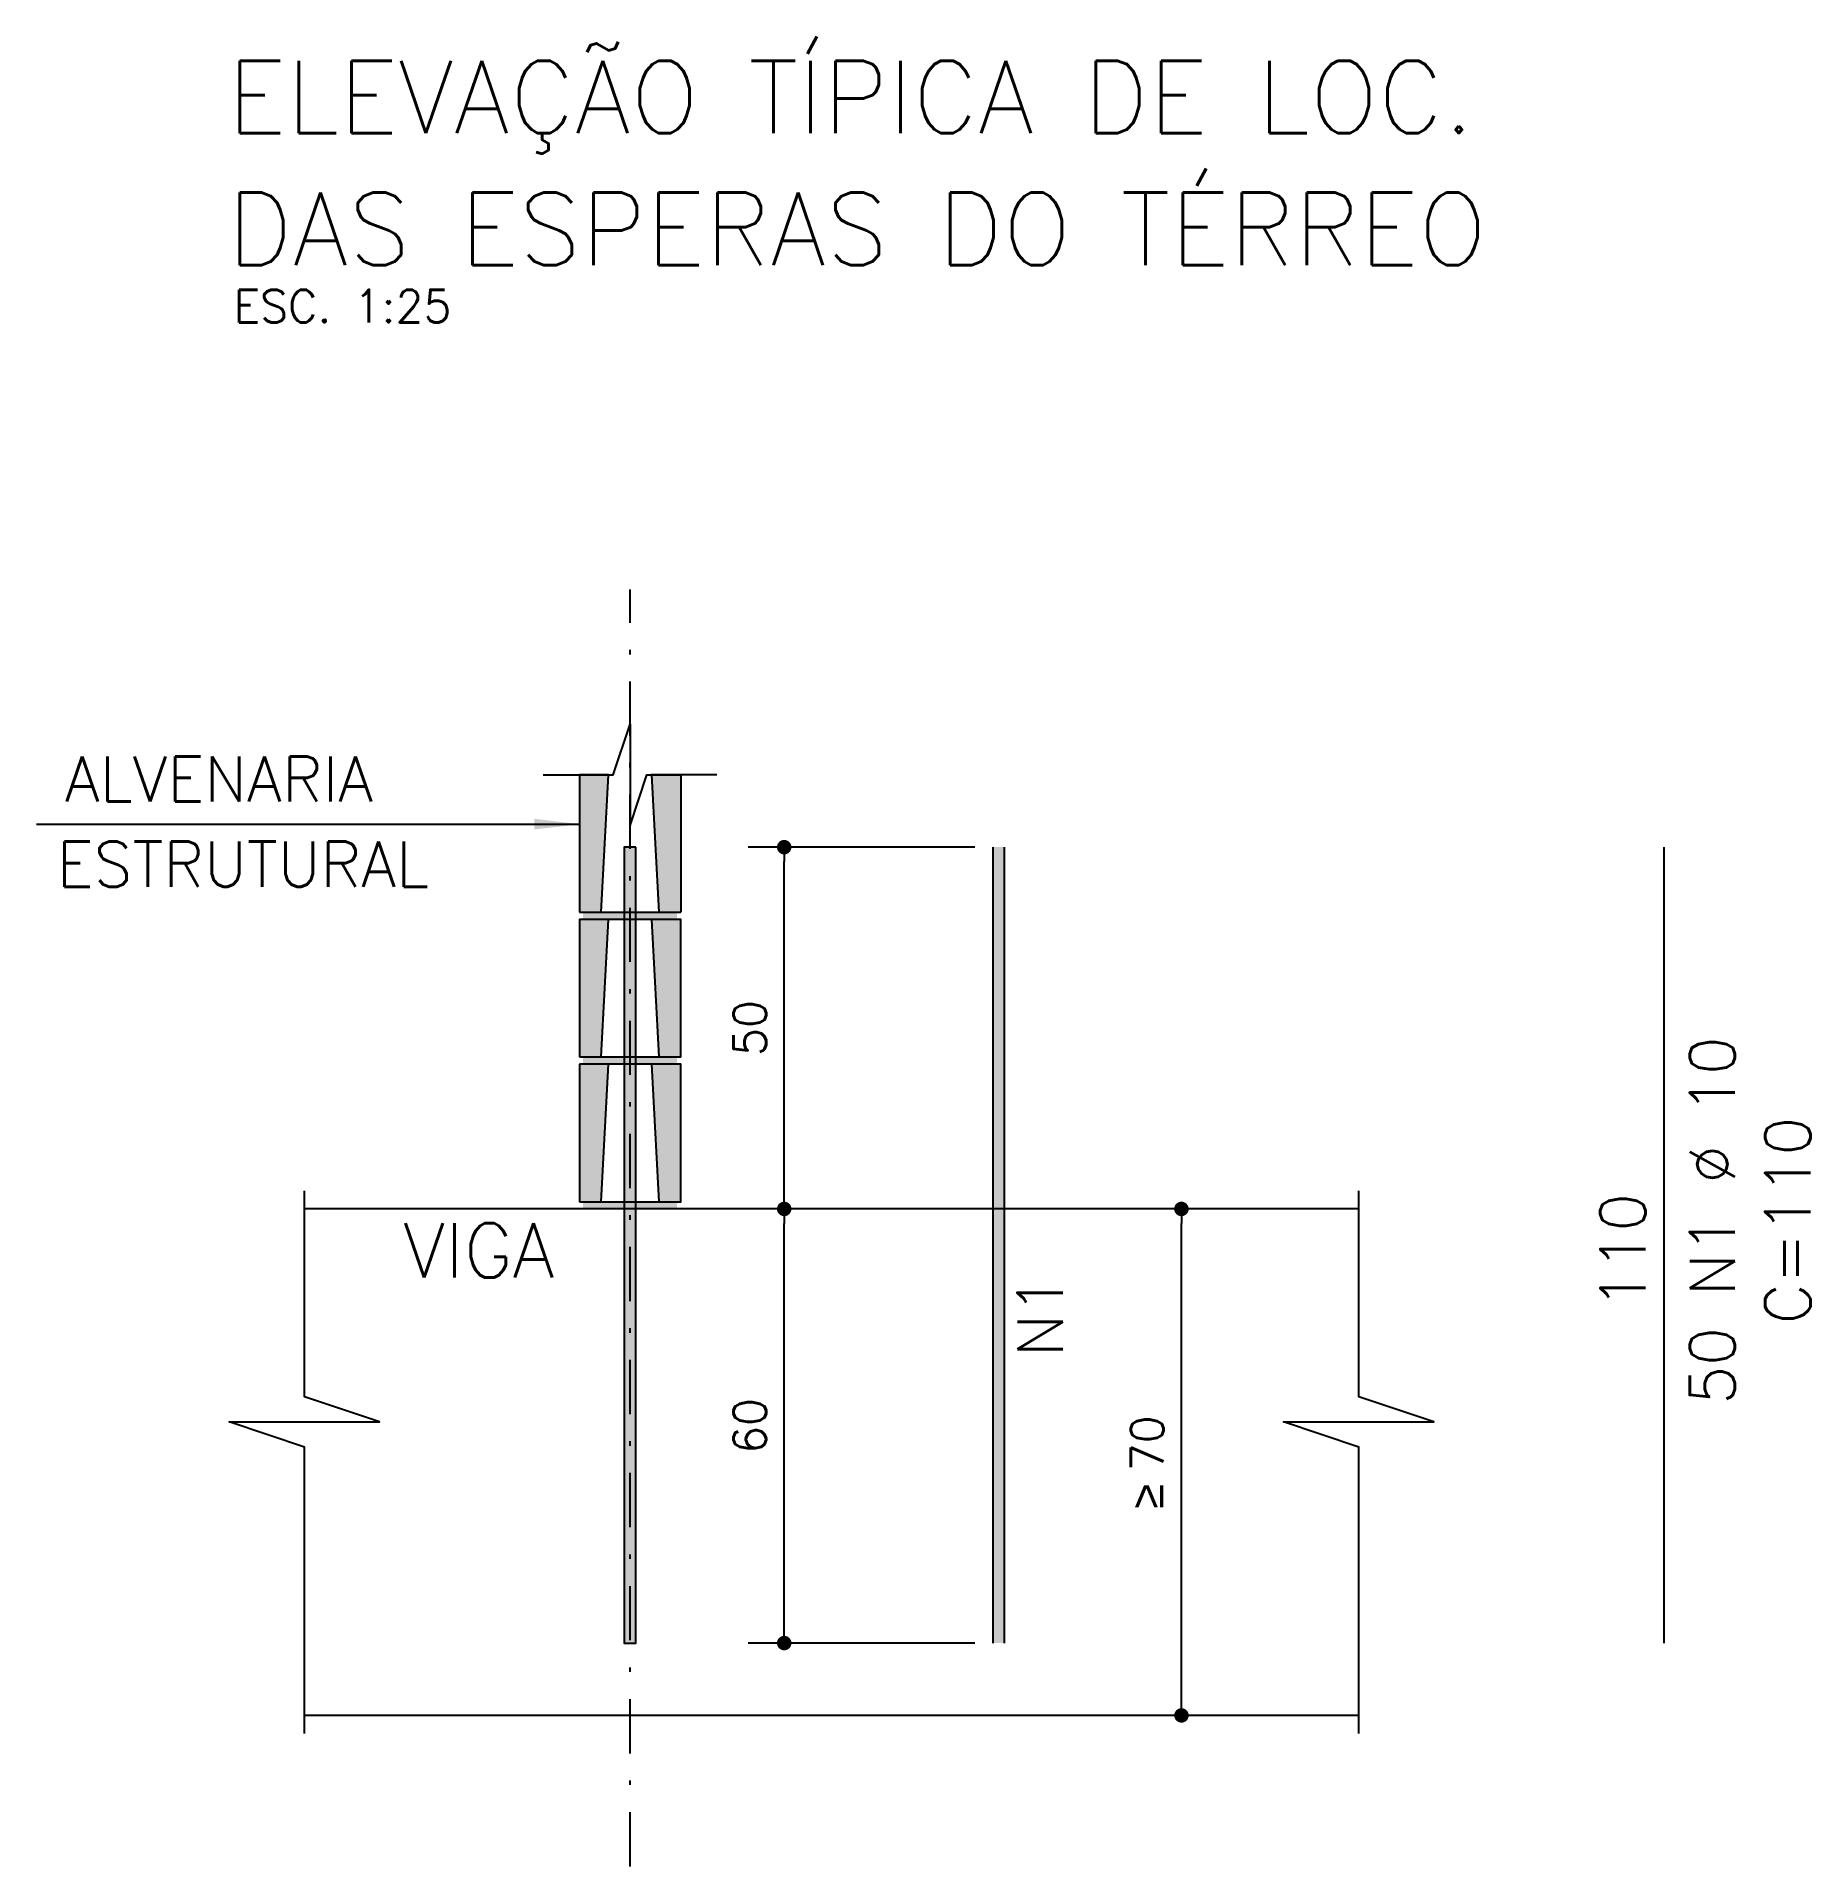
# Model space of a CAD drawing. Extents: x 26375 to 47400, y -1187 to 1911.
# Drawn here: x 45769 to 46259, y -1144 to -638 of the extents above; entities that cross this region are included whole.
import ezdxf

# ---------------------------------------------------------------- set-up
doc = ezdxf.new("R2010")
doc.units = 0
doc.header["$LTSCALE"] = 25
doc.linetypes.add('ESTILO_TQS_0003', pattern=[1.25, 0.6, -0.3, 0.05, -0.3])
for name, color, linetype in [('COTA', 1, 'Continuous'), ('H1', 251, 'Continuous'), ('H3', 253, 'Continuous'), ('H7', 1, 'Continuous'), ('LINHA_FINA', 1, 'Continuous'), ('PENA_01', 1, 'Continuous'), ('PENA_02', 2, 'Continuous'), ('PENA_06', 6, 'Continuous'), ('Pena_1', 1, 'Continuous'), ('PENA_19', 240, 'Continuous'), ('PENA_2', 2, 'Continuous'), ('Pena_3', 3, 'Continuous'), ('Pena_4', 4, 'Continuous'), ('PENA_5', 5, 'Continuous'), ('TEXTO', 3, 'Continuous')]:
    doc.layers.add(name, color=color, linetype=linetype)
doc.styles.add('COTA', font='romans.shx')
doc.styles.get("Standard").update_dxf_attribs({"font": 'romans.shx'})
doc.styles.add('TEXTO1', font='romans.shx', dxfattribs={"height": 9})
doc.styles.add('TEXTO2', font='romans.shx', dxfattribs={"height": 12.5})
doc.styles.add('Texto3', font='romans.shx', dxfattribs={"height": 20})
doc.dimstyles.new('forma', dxfattribs={"dimtxt": 1.8, "dimasz": 0.8, "dimexe": 2, "dimexo": 1, "dimgap": 1, "dimtad": 1, "dimdec": 1, "dimzin": 9, "dimtxsty": 'COTA', "dimblk1": 'DOT', "dimblk2": 'DOT', "dimsah": 1, "dimcen": 0, "dimdle": 1, "dimclrd": 256, "dimclre": 256, "dimclrt": 2, "dimadec": 0, "dimazin": 0, "dimtfac": 1, "dimtdec": 0, "dimtmove": 0, "dimatfit": 3, "dimfxl": 1, "dimtolj": 1, "dimtzin": 0, "dimarcsym": 0})

msp = doc.modelspace()

# ---------------------------------------------------------------- texts
at = {"layer": 'PENA_02', "linetype": 'Continuous'}
msp.add_text('VIGA', height=15, dxfattribs=at).set_placement((45870.16, -980.83))
at = {"layer": 'TEXTO', "color": 4, "style": 'Texto3'}
for s, p in [('ELEVAÇÃO TÍPICA DE LOC. ', (45821.56, -664.47)), ('DAS ESPERAS DO TÉRREO', (45821.56, -700.94))]:
    msp.add_text(s, height=20, dxfattribs=at).set_placement(p)
at = {"layer": 'TEXTO', "color": 2, "style": 'TEXTO1'}
msp.add_text('ESC. 1:25', height=9, dxfattribs=at).set_placement((45823.26, -716.8))
at = {"layer": 'TEXTO', "color": 3, "style": 'TEXTO2'}
for s, p in [('ALVENARIA', (45776.61, -849.25)), ('ESTRUTURAL', (45774.4, -872.8))]:
    msp.add_text(s, height=12.5, dxfattribs=at).set_placement(p)
at = {"layer": 'TEXTO', "color": 3, "insert": (46242.34, -965.04), "char_height": 12.5, "width": 180.3571, "attachment_point": 5, "rotation": 90, "style": 'TEXTO2'}
msp.add_mtext('\\A1;50 N1 %%C 10 \\PC=110', dxfattribs=at)
at = {"layer": 'TEXTO', "color": 3, "char_height": 12.5, "attachment_point": 5, "rotation": 90, "style": 'TEXTO2'}
for s, insert in [('\\A1;110', (46207.17, -973.5)), ('\\A1;N1', (46046.13, -991.47))]:
    msp.add_mtext(s, dxfattribs=dict(at, insert=insert))

# ---------------------------------------------------------------- blocks, each defined once
blk = doc.blocks.new('ss')
at = {"layer": 'LINHA_FINA'}
blk.add_solid([(0, 0), (-2.5, -0.29), (-2.5, 0.3)], dxfattribs=at)
blk = doc.blocks.new('A$C7EB140D9')
at = {"layer": 'Pena_1'}
for p, q in [((0, 14), (18.44, 14)), ((48, 14), (29.81, 14))]:
    blk.add_line(p, q, dxfattribs=at)
blk.add_lwpolyline([(10, 14), (19.33, 14), (24, 28), (24, 0), (28.67, 14), (38, 14)], dxfattribs=at)
blk = doc.blocks.new('_Dot')
at = {"color": 0, "linetype": 'ByBlock', "lineweight": -2}
blk.add_line((-0.5, 0), (-1, 0), dxfattribs=at)
at = {"color": 0, "linetype": 'ByBlock', "const_width": 0.5}
blk.add_lwpolyline([(-0.25, 0, 1), (0.25, 0, 1)], format="xyb", close=True, dxfattribs=at)
blk = doc.blocks.new('*D1155')
at = {"layer": 'COTA', "lineweight": -2, "transparency": 16777216}
for p, q in [((45996.32, -961.85), (45965.42, -961.85)), ((45975.42, -1077.85), (45975.42, -965.85)), ((46028.06, -1081.85), (45965.42, -1081.85))]:
    blk.add_line(p, q, dxfattribs=at)
at = {"layer": 'Defpoints', "color": 0, "transparency": 16777216}
for p in [(45975.42, -961.85), (46001.32, -961.85), (46033.06, -1081.85)]:
    blk.add_point(p, dxfattribs=at)
at = {"layer": 'COTA', "lineweight": -2, "transparency": 16777216, "xscale": 4, "yscale": 4, "zscale": 4}
for p, rotation in [((45975.42, -961.85), 90), ((45975.42, -1081.85), 270)]:
    blk.add_blockref('_Dot', p, dxfattribs=dict(at, rotation=rotation))
at = {"layer": 'COTA', "color": 2, "transparency": 16777216, "insert": (45965.92, -1021.85), "char_height": 9, "attachment_point": 5, "rotation": 90, "style": 'COTA'}
blk.add_mtext('\\A1;60 ', dxfattribs=at)
blk = doc.blocks.new('*D1156')
at = {"layer": 'COTA', "lineweight": -2, "transparency": 16777216}
for p, q in [((46028.06, -861.85), (45965.42, -861.85)), ((45975.42, -957.85), (45975.42, -865.85)), ((45996.32, -961.85), (45965.42, -961.85))]:
    blk.add_line(p, q, dxfattribs=at)
at = {"layer": 'Defpoints', "color": 0, "transparency": 16777216}
for p in [(45975.42, -861.85), (46033.06, -861.85), (46001.32, -961.85)]:
    blk.add_point(p, dxfattribs=at)
at = {"layer": 'COTA', "lineweight": -2, "transparency": 16777216, "xscale": 4, "yscale": 4, "zscale": 4}
for p, rotation in [((45975.42, -861.85), 90), ((45975.42, -961.85), 270)]:
    blk.add_blockref('_Dot', p, dxfattribs=dict(at, rotation=rotation))
at = {"layer": 'COTA', "color": 2, "transparency": 16777216, "insert": (45965.92, -911.85), "char_height": 9, "attachment_point": 5, "rotation": 90, "style": 'COTA'}
blk.add_mtext('\\A1;50 ', dxfattribs=at)
blk = doc.blocks.new('*D1157')
at = {"layer": 'COTA', "lineweight": -2, "transparency": 16777216}
for p, q in [((46081.19, -961.85), (46075.2, -961.85)), ((46085.2, -1097.85), (46085.2, -965.85)), ((46081.19, -1101.85), (46075.2, -1101.85))]:
    blk.add_line(p, q, dxfattribs=at)
at = {"layer": 'Defpoints', "color": 0, "transparency": 16777216}
for p in [(46085.2, -961.85), (46086.19, -961.85), (46086.19, -1101.85)]:
    blk.add_point(p, dxfattribs=at)
at = {"layer": 'COTA', "lineweight": -2, "transparency": 16777216, "xscale": 4, "yscale": 4, "zscale": 4}
for p, rotation in [((46085.2, -961.85), 90), ((46085.2, -1101.85), 270)]:
    blk.add_blockref('_Dot', p, dxfattribs=dict(at, rotation=rotation))
at = {"layer": 'COTA', "color": 2, "transparency": 16777216, "insert": (46075.7, -1031.85), "char_height": 9, "attachment_point": 5, "rotation": 90, "style": 'COTA'}
blk.add_mtext('\\A1;{\\fArial|b0|i0|c0|p34;≥ }70', dxfattribs=at)

# ---------------------------------------------------------------- dimensions: what is measured, and where the dimension line sits
at = {"layer": 'COTA'}
for base, p1, p2, picture, middle in [((45975.42, -861.85), (46001.32, -961.85), (46033.06, -861.85), '*D1156', (45965.92, -911.85)), ((45975.42, -961.85), (46033.06, -1081.85), (46001.32, -961.85), '*D1155', (45965.92, -1021.85))]:
    dim = msp.add_linear_dim(base=base, p1=p1, p2=p2, angle=90, dimstyle='forma', override={"dimscale": 5, "dimlfac": 0.5, "dimpost": ' '}, dxfattribs=at)
    dim.commit()
    dim.dimension.update_dxf_attribs({"geometry": picture, "text_midpoint": middle})
dim = msp.add_linear_dim(base=(46085.2, -961.85), p1=(46086.19, -1101.85), p2=(46086.19, -961.85), angle=90, text='{\\fArial|b0|i0|c0|p34;≥ }70', dimstyle='forma', override={"dimscale": 5, "dimlfac": 0.5, "dimpost": ' '}, dxfattribs=at)
dim.commit()
dim.dimension.update_dxf_attribs({"geometry": '*D1157', "text_midpoint": (46075.7, -1031.85)})

# ---------------------------------------------------------------- hatches: boundary and pattern name
at = {"layer": 'H1'}
for points in [[(45945.83, -879.85), (45919.83, -879.85), (45919.83, -881.85), (45926.83, -881.85), (45945.83, -881.85)], [(45945.83, -919.85), (45940.83, -919.85), (45919.83, -919.85), (45919.83, -921.85), (45926.83, -921.85), (45945.83, -921.85)], [(45945.83, -959.85), (45940.83, -959.85), (45919.83, -959.85), (45919.83, -961.85), (45926.83, -961.85), (45945.83, -961.85)]]:
    msp.add_hatch(color=256, dxfattribs=at).paths.add_polyline_path(points)
at = {"layer": 'H3'}
for points in [[(45926.83, -841.85), (45918.83, -841.85), (45918.83, -879.85), (45924.83, -879.85)], [(45946.83, -841.85), (45938.83, -841.85), (45940.83, -879.85), (45946.83, -879.85)], [(45918.83, -919.85), (45924.83, -919.85), (45926.83, -881.85), (45918.83, -881.85)], [(45940.83, -919.85), (45946.83, -919.85), (45946.83, -881.85), (45938.83, -881.85)], [(45926.83, -921.85), (45918.83, -921.85), (45918.83, -959.85), (45924.83, -959.85)], [(45946.83, -921.85), (45938.83, -921.85), (45940.83, -959.85), (45946.83, -959.85)]]:
    msp.add_hatch(color=256, dxfattribs=at).paths.add_polyline_path(points)
at = {"layer": 'H7'}
msp.add_hatch(color=256, dxfattribs=at).paths.add_polyline_path([(46033.06, -1081.85), (46036.3, -1081.85), (46036.3, -861.85), (46033.06, -861.85)])
at = {"layer": 'PENA_19', "linetype": 'Continuous'}
msp.add_hatch(color=256, dxfattribs=at).paths.add_polyline_path([(45934.45, -861.85), (45931.21, -861.85), (45931.21, -1081.85), (45934.45, -1081.85)])

# ---------------------------------------------------------------- linework, layer by layer
at = {"layer": 'LINHA_FINA'}
msp.add_line((45768.82, -855.51), (45918.83, -855.51), dxfattribs=at)
at = {"layer": 'PENA_01'}
for points in [[(45842.83, -1106.85), (45842.83, -1027.67), (45822.04, -1020.74), (45863.62, -1020.74), (45842.83, -1013.81), (45842.83, -956.85)], [(46134.19, -1106.85), (46134.19, -1027.67), (46113.4, -1020.74), (46154.98, -1020.74), (46134.19, -1013.81), (46134.19, -956.85)]]:
    msp.add_lwpolyline(points, dxfattribs=at)
at = {"layer": 'PENA_06', "linetype": 'Continuous'}
msp.add_lwpolyline([(46218.55, -861.85), (46218.55, -1081.85)], dxfattribs=at)
at = {"layer": 'Pena_1', "linetype": 'ESTILO_TQS_0003'}
msp.add_line((45932.83, -1143.58), (45932.83, -790.63), dxfattribs=at)
at = {"layer": 'PENA_19', "linetype": 'Continuous'}
msp.add_lwpolyline([(45934.45, -861.85), (45931.21, -861.85), (45931.21, -1081.85), (45934.45, -1081.85), (45934.45, -1081.85), (45934.45, -1081.85), (45934.45, -861.85)], dxfattribs=at)
at = {"layer": 'PENA_2'}
msp.add_line((45918.83, -879.85), (45946.83, -879.85), dxfattribs=at)
for points in [[(45924.83, -879.85), (45926.83, -841.85), (45918.83, -841.85), (45918.83, -879.85)], [(45940.83, -879.85), (45938.83, -841.85), (45946.83, -841.85), (45946.83, -879.85)], [(45918.83, -919.85), (45946.83, -919.85), (45946.83, -881.85), (45918.83, -881.85), (45918.83, -919.85)], [(45924.83, -919.85), (45926.83, -881.85)], [(45940.83, -919.85), (45938.83, -881.85)], [(45918.83, -921.85), (45918.83, -959.85)], [(45918.83, -959.85), (45946.83, -959.85), (45946.83, -921.85), (45918.83, -921.85)], [(45924.83, -959.85), (45926.83, -921.85)], [(45940.83, -959.85), (45938.83, -921.85)]]:
    msp.add_lwpolyline(points, dxfattribs=at)
at = {"layer": 'Pena_3'}
for p, q in [((46134.19, -961.85), (45842.83, -961.85)), ((46134.19, -1101.85), (45842.83, -1101.85))]:
    msp.add_line(p, q, dxfattribs=at)
at = {"layer": 'PENA_5'}
for p, q in [((46033.06, -861.85), (46033.06, -1081.85)), ((46036.3, -1081.85), (46036.3, -861.85))]:
    msp.add_line(p, q, dxfattribs=at)

# ---------------------------------------------------------------- block references
at = {"layer": 'LINHA_FINA', "xscale": 5, "yscale": 5, "zscale": 5}
msp.add_blockref('ss', (45918.83, -855.51), dxfattribs=at)
at = {"layer": 'Pena_4'}
msp.add_blockref('A$C7EB140D9', (45908.83, -855.85), dxfattribs=at)

msp.set_redraw_order([(e.dxf.handle, doc.entitydb.next_handle()) for e in msp.query("TEXT MTEXT ATTDEF DIMENSION ARC_DIMENSION")])  # texts and dimensions are drawn at this point

doc.saveas('drawing.dxf')
